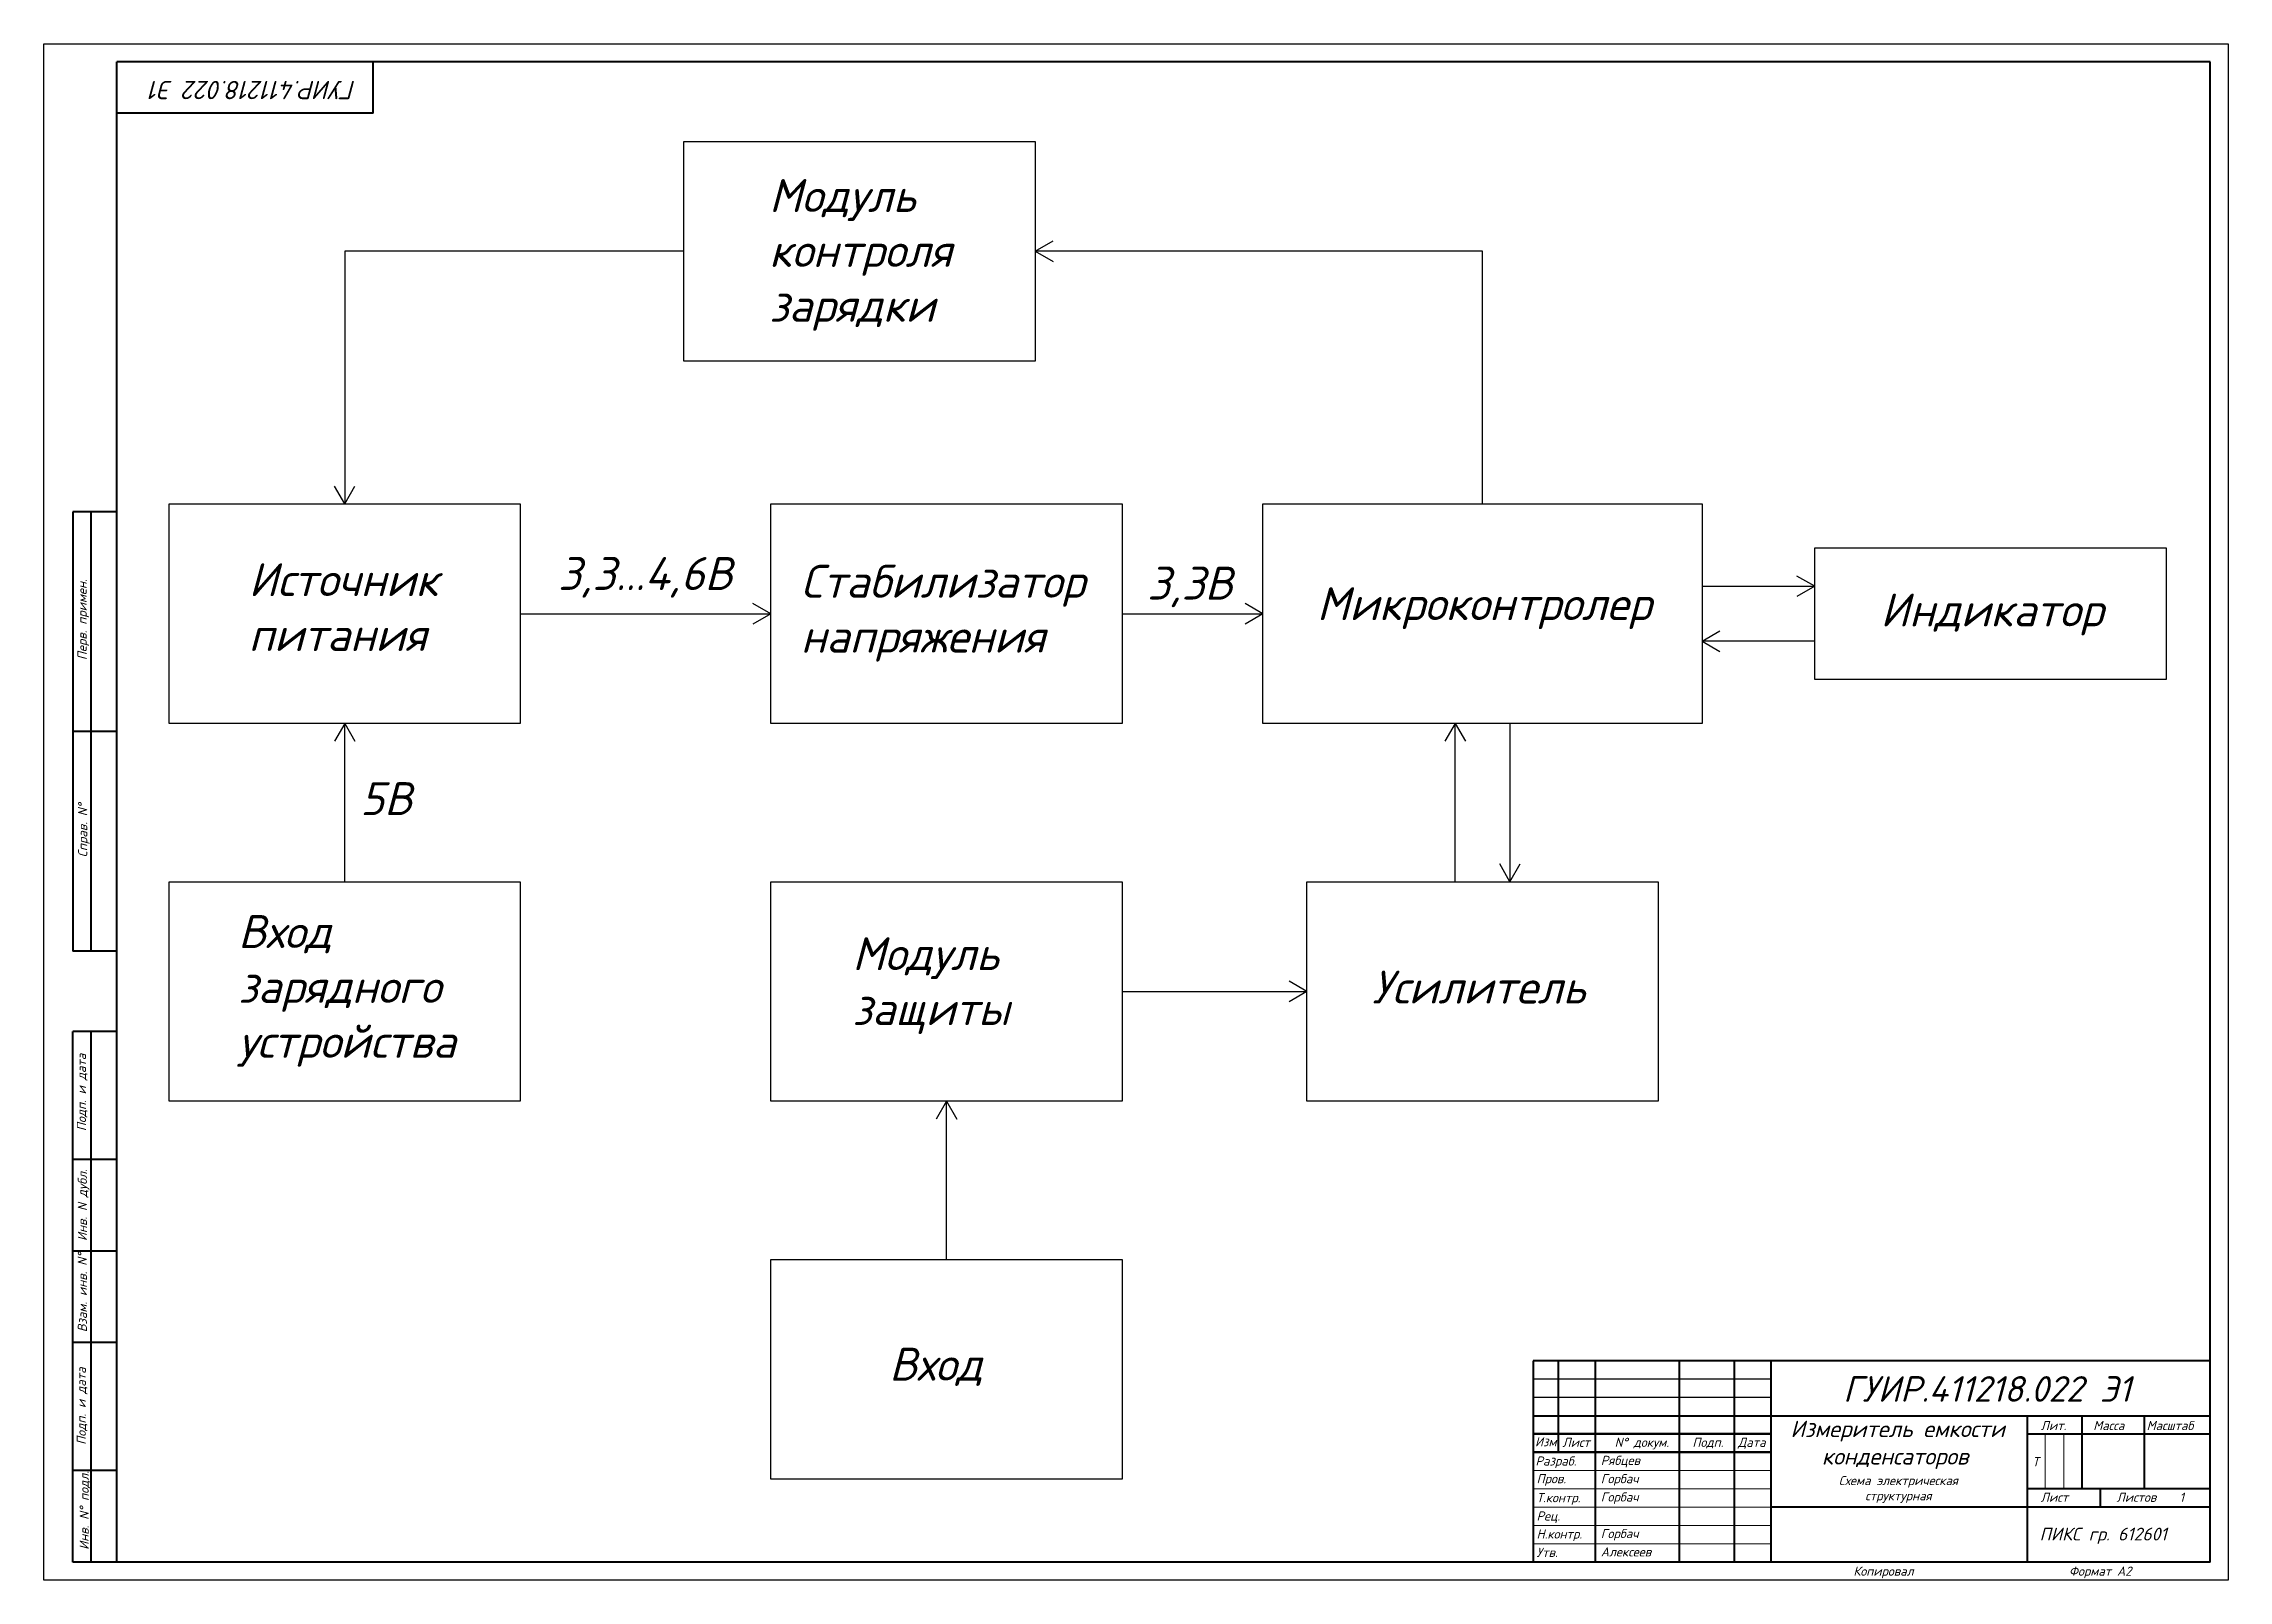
# Model space of a CAD drawing. Header units: millimetres. Extents: x 242 to 2202, y -792 to 1099.
# Drawn here: x 854 to 1451, y 131 to 551 of the extents above; entities that cross this region are included whole.
import ezdxf

# ---------------------------------------------------------------- set-up
doc = ezdxf.new("R2010")
doc.units = ezdxf.units.MM
doc.layers.add('KONTUR', color=7, linetype='Continuous')
doc.layers.add('PDF _текст', color=7, linetype='Continuous')
for name, color, linetype, lineweight in [('Основная', 7, 'Continuous', 40), ('текст', 7, 'Continuous', 30), ('тонкая', 7, 'Continuous', 20)]:
    doc.layers.add(name, color=color, linetype=linetype, lineweight=lineweight)
doc.styles.add('PDF ISOCPEUR Italic', font='isocpeui.ttf')

msp = doc.modelspace()

# ---------------------------------------------------------------- texts
at = {"linetype": 'ByBlock', "char_height": 9, "attachment_point": 1, "style": 'PDF ISOCPEUR Italic'}
for s, width, insert in [('Модуль контроля зарядки', 78.4122, (1052.45, 513.91)), ('Источник питания', 37.5862, (910.21, 408.93)), ('3,3...4,6В', 27.792, (994.77, 410.6)), ('Стабилизатор напряжения', 65.5669, (1061.1, 408.48)), ('3,3В', 27.792, (1155.77, 407.97)), ('Микроконтролер', 111.6232, (1202.14, 402.36)), ('Индикатор', 52.2146, (1356.11, 400.65)), ('5В', 27.792, (940.71, 349.07)), ('Вход зарядного устройства', 55.1118, (907.36, 312.74)), ('Модуль защиты', 34.1862, (1075.19, 306.69)), ('Усилитель', 41.6712, (1217.23, 297.56)), ('Вход', 61.269, (1085.27, 194.49))]:
    msp.add_mtext_dynamic_manual_height_columns(s, width=width, gutter_width=18.75, heights=[0], dxfattribs=dict(at, insert=insert))
at = {"linetype": 'ByBlock', "insert": (1341.15, 159.44), "char_height": 2.5, "attachment_point": 1}
msp.add_mtext_dynamic_manual_height_columns('\\pxqc;{\\fISOCPEUR|b0|i1|c204|p34;Схема электрическая структурная}', width=39.7975, gutter_width=12.5, heights=[0], dxfattribs=at)
at = {"layer": 'PDF _текст', "insert": (939.62, 540.75), "char_height": 5, "attachment_point": 7, "rotation": 180, "style": 'PDF ISOCPEUR Italic'}
msp.add_mtext('ГУИР.411218.022 Э1', dxfattribs=at)
at = {"layer": 'PDF _текст', "attachment_point": 7, "style": 'PDF ISOCPEUR Italic'}
for s, insert, char_height in [('ГУИР.411218.022 Э1', (1345.93, 179.73), 7), ('\\pxql;Измеритель емкости\\P   конденсаторов', (1331.54, 161.34), 4.5)]:
    msp.add_mtext(s, dxfattribs=dict(at, insert=insert, char_height=char_height))
at = {"layer": 'текст', "style": 'PDF ISOCPEUR Italic'}
for s, p in [('Перв. примен.', (865.96, 382.43)), ('Справ. N%%d', (866.11, 328.55)), ('Подп. и дата', (865.78, 253.69)), ('Инв. N дубл.', (866.02, 223.66)), ('Взам. инв. N%%d', (866.02, 198.74)), ('Подп. и дата', (865.73, 167.95)), ('Инв. N%%D подл.', (866.52, 139.25))]:
    msp.add_text(s, height=2.5, rotation=90, dxfattribs=at).set_placement(p)
for s, p in [('Лит.', (1399.92, 171.98)), ('Масса', (1414.3, 171.98)), ('Масштаб', (1428.89, 171.98)), ('Изм', (1261.75, 167.53)), ('Лист', (1269.23, 167.38)), ('N%%D докум. ', (1283.51, 167.38)), ('Подп.', (1304.76, 167.38)), ('Дата', (1317.21, 167.38)), ('Разраб.', (1261.87, 162.28)), ('Рябцев', (1279.72, 162.45)), ('Пров.', (1262.17, 157.45)), ('Горбач', (1279.72, 157.45)), ('Рец.', (1262.17, 147.25)), ('Т.контр.', (1262.17, 152.25)), ('Горбач', (1279.72, 152.45)), ('Лист', (1399.92, 152.37)), ('Листов    1', (1420.65, 152.37)), ('Н.контр.', (1262.17, 142.33)), ('Горбач', (1279.72, 142.45)), ('Утв.', (1262.17, 137.31)), ('Алексеев', (1279.72, 137.45)), ('Копировал', (1348.74, 132.17)), ('Формат А2', (1407.67, 132.17))]:
    msp.add_text(s, height=2.5, dxfattribs=at).set_placement(p)
at = {"layer": 'текст', "attachment_point": 7, "style": 'PDF ISOCPEUR Italic'}
for s, insert, char_height in [('Т', (1397.67, 162.09), 2.5), ('ПИКС гр. 612601', (1399.63, 140.86), 3.5)]:
    msp.add_mtext(s, dxfattribs=dict(at, insert=insert, char_height=char_height))

# ---------------------------------------------------------------- linework, layer by layer
at = {"linetype": 'ByBlock'}
for p, q in [((1029.17, 524.17), (1125.17, 524.17)), ((1029.17, 464.17), (1029.17, 524.17)), ((1125.17, 524.17), (1125.17, 464.17)), ((1125.17, 494.17), (1130.04, 496.99)), ((936.46, 494.17), (936.46, 425.11)), ((1029.17, 494.17), (936.46, 494.17)), ((1247.41, 494.17), (1125.17, 494.17)), ((1125.17, 494.17), (1130.04, 491.36)), ((1247.41, 425.11), (1247.41, 494.17)), ((1125.17, 464.17), (1029.17, 464.17)), ((936.46, 425.11), (933.64, 429.98)), ((936.46, 425.11), (939.27, 429.98)), ((888.46, 425.11), (984.46, 425.11)), ((888.46, 365.11), (888.46, 425.11)), ((984.46, 425.11), (984.46, 365.11)), ((1052.89, 425.11), (1148.89, 425.11)), ((1052.89, 365.11), (1052.89, 425.11)), ((1148.89, 425.11), (1148.89, 365.11)), ((1187.41, 425.11), (1307.41, 425.11)), ((1187.41, 365.11), (1187.41, 425.11)), ((1307.41, 425.11), (1307.41, 365.11)), ((1338.21, 413.11), (1434.21, 413.11)), ((1338.21, 377.11), (1338.21, 413.11)), ((1434.21, 413.11), (1434.21, 377.11)), ((1307.41, 402.61), (1337.99, 402.61)), ((1307.41, 402.61), (1307.41, 387.61)), ((1338.21, 402.61), (1333.33, 405.42)), ((1338.21, 402.61), (1333.33, 399.8)), ((984.46, 395.11), (1052.89, 395.11)), ((1052.89, 395.11), (1048.02, 397.92)), ((1052.89, 395.11), (1048.02, 392.3)), ((1148.89, 395.11), (1187.41, 395.11)), ((1187.41, 395.11), (1182.54, 397.92)), ((1187.41, 395.11), (1182.54, 392.3)), ((1307.41, 387.61), (1312.28, 390.42)), ((1337.99, 387.61), (1307.41, 387.61)), ((1307.41, 387.61), (1312.28, 384.8)), ((1434.21, 377.11), (1338.21, 377.11)), ((984.46, 365.11), (888.46, 365.11)), ((936.46, 365.11), (933.64, 360.24)), ((936.46, 321.85), (936.46, 365.11)), ((936.46, 365.11), (939.27, 360.24)), ((1148.89, 365.11), (1052.89, 365.11)), ((1307.41, 365.11), (1187.41, 365.11)), ((1239.91, 365.11), (1237.1, 360.24)), ((1239.91, 321.85), (1239.91, 365.11)), ((1239.91, 365.11), (1242.73, 360.24)), ((1254.91, 365.11), (1254.91, 321.85)), ((1254.91, 321.85), (1252.1, 326.72)), ((1254.91, 321.85), (1257.73, 326.72)), ((888.46, 321.85), (984.46, 321.85)), ((888.46, 261.85), (888.46, 321.85)), ((984.46, 321.85), (984.46, 261.85)), ((1052.89, 321.85), (1148.89, 321.85)), ((1052.89, 261.85), (1052.89, 321.85)), ((1148.89, 321.85), (1148.89, 261.85)), ((1199.41, 321.85), (1295.41, 321.85)), ((1199.41, 261.85), (1199.41, 321.85)), ((1295.41, 321.85), (1295.41, 261.85)), ((1199.41, 291.85), (1194.54, 294.67)), ((1148.89, 291.85), (1199.41, 291.85)), ((1199.41, 291.85), (1194.54, 289.04)), ((984.46, 261.85), (888.46, 261.85)), ((1148.89, 261.85), (1052.89, 261.85)), ((1100.89, 261.85), (1098.08, 256.98)), ((1100.89, 218.6), (1100.89, 261.85)), ((1100.89, 261.85), (1103.7, 256.98)), ((1295.41, 261.85), (1199.41, 261.85)), ((1052.89, 218.6), (1148.89, 218.6)), ((1052.89, 158.6), (1052.89, 218.6)), ((1148.89, 218.6), (1148.89, 158.6)), ((1148.89, 158.6), (1052.89, 158.6))]:
    msp.add_line(p, q, dxfattribs=at)
for p, q in [((1326.21, 185.92), (1261.21, 185.92)), ((1326.21, 180.92), (1261.21, 180.92))]:
    msp.add_line(p, q)
at = {"lineweight": 50}
for p, q in [((1326.21, 170.92), (1261.21, 170.92)), ((1326.21, 165.92), (1261.21, 165.92))]:
    msp.add_line(p, q, dxfattribs=at)
at = {"layer": 'KONTUR'}
for p, q in [((854.21, 130.92), (854.21, 550.92)), ((854.21, 550.92), (1451.21, 550.92)), ((1451.21, 550.92), (1451.21, 130.92)), ((1451.21, 130.92), (854.21, 130.92))]:
    msp.add_line(p, q, dxfattribs=at)
at = {"layer": 'Основная'}
for p, q in [((874.21, 175.92), (874.21, 545.92)), ((1446.21, 545.92), (874.21, 545.92)), ((944.21, 531.92), (944.21, 545.92)), ((1446.21, 135.92), (1446.21, 545.92)), ((944.21, 531.92), (874.21, 531.92)), ((862.21, 422.92), (862.21, 302.92)), ((874.21, 422.92), (862.21, 422.92)), ((867.21, 302.92), (867.21, 422.92)), ((874.21, 362.92), (862.21, 362.92)), ((874.21, 302.92), (862.21, 302.92)), ((862.21, 135.92), (862.21, 280.92)), ((874.21, 280.92), (862.21, 280.92)), ((867.21, 135.92), (867.21, 280.92)), ((874.21, 245.92), (862.21, 245.92)), ((874.21, 220.92), (862.21, 220.92)), ((874.21, 195.92), (862.21, 195.92)), ((1261.21, 190.92), (1261.21, 135.92)), ((1446.21, 190.92), (1261.21, 190.92)), ((1268.21, 165.92), (1268.21, 190.92)), ((1278.21, 190.92), (1278.21, 135.92)), ((1301.21, 135.92), (1301.21, 190.92)), ((1316.21, 190.92), (1316.21, 135.92)), ((1326.21, 190.92), (1326.21, 135.92)), ((874.21, 135.92), (874.21, 175.92)), ((1261.21, 175.92), (1446.21, 175.92)), ((1396.21, 175.92), (1396.21, 135.92)), ((1411.21, 175.92), (1411.21, 155.92)), ((1428.21, 175.92), (1428.21, 155.92)), ((1396.21, 170.92), (1446.21, 170.92)), ((874.21, 160.92), (862.21, 160.92)), ((1446.21, 155.92), (1396.21, 155.92)), ((1416.21, 155.92), (1416.21, 150.92)), ((1446.21, 150.92), (1326.21, 150.92)), ((1446.21, 135.92), (862.21, 135.92))]:
    msp.add_line(p, q, dxfattribs=at)
at = {"layer": 'тонкая'}
for p, q in [((1401.19, 170.71), (1401.19, 155.92)), ((1406.27, 170.71), (1406.27, 155.92)), ((1261.21, 160.92), (1326.21, 160.92)), ((1326.21, 155.92), (1261.21, 155.92)), ((1326.21, 150.92), (1261.21, 150.92))]:
    msp.add_line(p, q, dxfattribs=at)
for points in [[(1261.21, 145.92), (1326.21, 145.92)], [(1261.21, 140.92), (1326.21, 140.92)]]:
    msp.add_lwpolyline(points, dxfattribs=at)

msp.set_redraw_order([(e.dxf.handle, doc.entitydb.next_handle()) for e in msp.query("TEXT MTEXT ATTDEF DIMENSION ARC_DIMENSION")])  # texts and dimensions are drawn at this point

doc.saveas('drawing.dxf')
